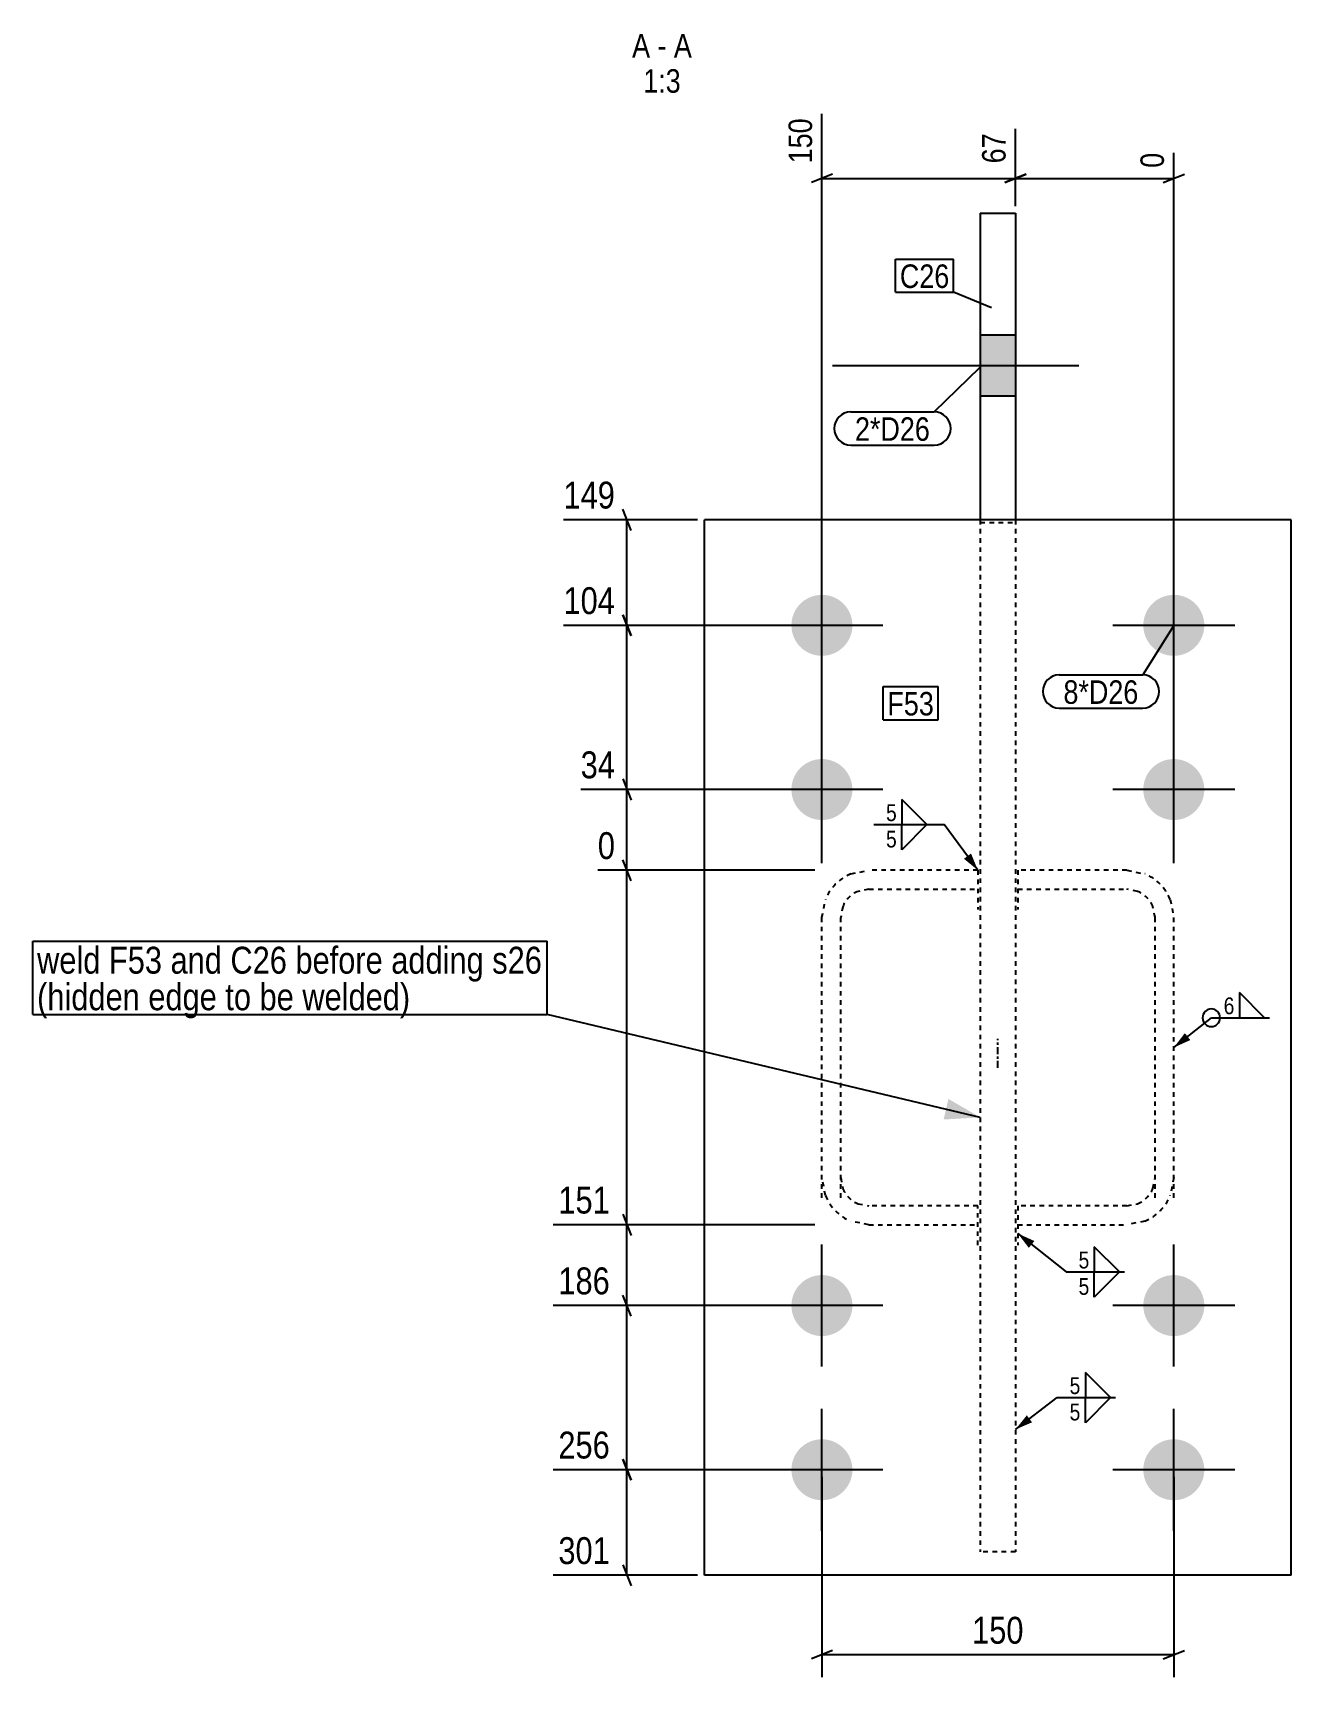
# Model space of a CAD drawing. Header units: millimetres. Extents: x 17 to 27932, y 7 to 1555.
# Drawn here: x 27395 to 27932, y 7 to 708 of the extents above; entities that cross this region are included whole.
import ezdxf

# ---------------------------------------------------------------- set-up
doc = ezdxf.new("R2010")
doc.units = ezdxf.units.MM
doc.linetypes.add('DXK_LINE_DOT2', pattern=[3.9198, 1.9599, -1.9599])
doc.linetypes.add('DXK_LINE_DOT3', pattern=[5.9187, 2.979, -0.9799, 0.9799, -0.9799])
for name, color, linetype in [('MÅLSÆTNING', 7, 'Continuous'), ('STÅL', 7, 'Continuous'), ('TEKST', 7, 'Continuous')]:
    doc.layers.add(name, color=color, linetype=linetype)
doc.styles.add('Arial Narrow', font='ARIALN.TTF', dxfattribs={"height": 0.2})

msp = doc.modelspace()

# ---------------------------------------------------------------- hatches: boundary and pattern name
at = {"layer": 'STÅL', "linetype": 'Continuous'}
for points in [[(27814.27, 553.25), (27814.27, 579.25), (27799.27, 579.25), (27799.27, 553.25)], [(27718.77, 455.6, -1), (27744.77, 455.6, -1)], [(27868.77, 455.6, -1), (27894.77, 455.6, -1)], [(27718.77, 385.6, -1), (27744.77, 385.6, -1)], [(27868.77, 385.6, -1), (27894.77, 385.6, -1)], [(27718.77, 165.6, -1), (27744.77, 165.6, -1)], [(27868.77, 165.6, -1), (27894.77, 165.6, -1)], [(27718.77, 95.6, -1), (27744.77, 95.6, -1)], [(27868.77, 95.6, -1), (27894.77, 95.6, -1)]]:
    msp.add_hatch(color=96, dxfattribs=at).paths.add_polyline_path(points)
at = {"layer": 'TEKST', "linetype": 'Continuous'}
for color, points in [(3, [(27795.33, 358.32), (27798.27, 351.17), (27792.32, 356.09)]), (3, [(27888.81, 278.8), (27881.77, 275.61), (27886.48, 281.73)]), (7, [(27785.72, 253.68), (27799.27, 245.83), (27783.64, 244.92)]), (3, [(27819.98, 190.19), (27815.27, 196.33), (27822.31, 193.13)]), (3, [(27821.37, 115.83), (27814.27, 112.77), (27819.1, 118.81)])]:
    msp.add_hatch(color=color, dxfattribs=at).paths.add_polyline_path(points)

# ---------------------------------------------------------------- linework, layer by layer
at = {"layer": 'MÅLSÆTNING', "color": 7, "linetype": 'Continuous'}
for p, q in [((27731.77, 354.17), (27731.77, 673.68)), ((27814.27, 634.29), (27814.27, 667.28)), ((27814.27, 634.29), (27814.27, 667.28)), ((27881.77, 354.17), (27881.77, 657.05)), ((27736.27, 647.96), (27727.27, 644.36)), ((27731.77, 646.16), (27814.27, 646.16)), ((27818.77, 647.96), (27809.77, 644.36)), ((27809.77, 644.36), (27818.77, 647.96)), ((27814.27, 646.16), (27881.77, 646.16)), ((27877.27, 644.36), (27886.27, 647.96)), ((27650.46, 496.1), (27646.86, 505.1)), ((27678.77, 500.6), (27621.62, 500.6)), ((27648.66, 455.6), (27648.66, 500.6)), ((27646.86, 460.1), (27650.46, 451.1)), ((27650.46, 451.1), (27646.86, 460.1)), ((27728.77, 455.6), (27621.62, 455.6)), ((27728.77, 455.6), (27621.62, 455.6)), ((27648.66, 385.6), (27648.66, 455.6)), ((27728.77, 385.6), (27628.94, 385.6)), ((27728.77, 385.6), (27628.94, 385.6)), ((27646.86, 390.1), (27650.46, 381.1)), ((27646.86, 390.1), (27650.46, 381.1)), ((27648.66, 351.17), (27648.66, 385.6)), ((27728.77, 351.17), (27636.25, 351.17)), ((27728.77, 351.17), (27636.25, 351.17)), ((27650.46, 346.67), (27646.86, 355.67)), ((27650.46, 346.67), (27646.86, 355.67)), ((27648.66, 200.04), (27648.66, 351.17)), ((27646.86, 204.54), (27650.46, 195.54)), ((27646.86, 204.54), (27650.46, 195.54)), ((27728.77, 200.04), (27617.25, 200.04)), ((27728.77, 200.04), (27617.25, 200.04)), ((27648.66, 165.6), (27648.66, 200.04)), ((27650.46, 161.1), (27646.86, 170.1)), ((27650.46, 161.1), (27646.86, 170.1)), ((27728.77, 165.6), (27617.25, 165.6)), ((27728.77, 165.6), (27617.25, 165.6)), ((27648.66, 95.6), (27648.66, 165.6)), ((27646.86, 100.1), (27650.46, 91.1)), ((27650.46, 91.1), (27646.86, 100.1)), ((27728.77, 95.6), (27617.25, 95.6)), ((27728.77, 95.6), (27617.25, 95.6)), ((27648.66, 50.6), (27648.66, 95.6)), ((27731.77, 92.6), (27731.77, 7.2)), ((27881.77, 92.6), (27881.77, 7.2)), ((27678.77, 50.6), (27617.25, 50.6)), ((27646.86, 55.1), (27650.46, 46.1)), ((27736.27, 18.6), (27727.27, 15)), ((27731.77, 16.8), (27881.77, 16.8)), ((27877.27, 15), (27886.27, 18.6))]:
    msp.add_line(p, q, dxfattribs=at)
at = {"layer": 'STÅL', "color": 2, "linetype": 'Continuous'}
for p, q in [((27799.27, 631.29), (27799.27, 500.6)), ((27799.27, 631.29), (27814.27, 631.29)), ((27814.27, 631.29), (27814.27, 500.6)), ((27681.77, 50.6), (27681.77, 500.6)), ((27931.77, 500.6), (27681.77, 500.6)), ((27931.77, 50.6), (27931.77, 500.6)), ((27931.77, 50.6), (27681.77, 50.6))]:
    msp.add_line(p, q, dxfattribs=at)
at = {"layer": 'STÅL', "color": 96, "linetype": 'Continuous'}
for p, q in [((27814.27, 579.25), (27799.27, 579.25)), ((27841.27, 566.25), (27736.27, 566.25)), ((27814.27, 553.25), (27799.27, 553.25)), ((27731.77, 429.6), (27731.77, 481.6)), ((27881.77, 429.6), (27881.77, 481.6)), ((27757.77, 455.6), (27705.77, 455.6)), ((27907.77, 455.6), (27855.77, 455.6)), ((27731.77, 359.6), (27731.77, 411.6)), ((27881.77, 359.6), (27881.77, 411.6)), ((27757.77, 385.6), (27705.77, 385.6)), ((27907.77, 385.6), (27855.77, 385.6)), ((27731.77, 139.6), (27731.77, 191.6)), ((27881.77, 139.6), (27881.77, 191.6)), ((27757.77, 165.6), (27705.77, 165.6)), ((27907.77, 165.6), (27855.77, 165.6)), ((27731.77, 69.6), (27731.77, 121.6)), ((27881.77, 69.6), (27881.77, 121.6)), ((27757.77, 95.6), (27705.77, 95.6)), ((27907.77, 95.6), (27855.77, 95.6))]:
    msp.add_line(p, q, dxfattribs=at)
at = {"layer": 'STÅL', "color": 7, "linetype": 'DXK_LINE_DOT2'}
for p, q in [((27799.27, 500.6), (27799.27, 60.61)), ((27799.27, 499.51), (27814.27, 499.51)), ((27814.27, 500.6), (27814.27, 60.61)), ((27744.12, 349.63), (27751.77, 351.17)), ((27798.27, 351.17), (27751.77, 351.17)), ((27798.27, 351.17), (27798.27, 334.4)), ((27861.77, 351.17), (27815.27, 351.17)), ((27815.27, 351.17), (27815.27, 334.4)), ((27861.77, 351.17), (27869.43, 349.63)), ((27731.77, 331.02), (27733.3, 338.73)), ((27751.77, 343.11), (27747.18, 342.19)), ((27751.77, 343.11), (27798.27, 343.11)), ((27815.27, 343.11), (27861.77, 343.11)), ((27866.37, 342.19), (27861.77, 343.11)), ((27880.25, 338.73), (27881.77, 331.02)), ((27731.77, 211.49), (27731.77, 331.02)), ((27740.69, 335.64), (27739.77, 331.02)), ((27739.77, 211.49), (27739.77, 331.02)), ((27873.77, 331.02), (27872.86, 335.64)), ((27873.77, 211.49), (27873.77, 331.02)), ((27881.77, 211.49), (27881.77, 331.02)), ((27733.3, 212.48), (27731.77, 220.19)), ((27739.77, 220.19), (27740.69, 215.57)), ((27872.86, 215.57), (27873.77, 220.19)), ((27881.77, 220.19), (27880.25, 212.48)), ((27747.18, 209.02), (27751.77, 208.1)), ((27798.27, 208.1), (27751.77, 208.1)), ((27798.27, 191.34), (27798.27, 208.1)), ((27861.77, 208.1), (27815.27, 208.1)), ((27815.27, 208.1), (27815.27, 191.34)), ((27861.77, 208.1), (27866.37, 209.02)), ((27751.77, 200.04), (27744.12, 201.58)), ((27751.77, 200.04), (27798.27, 200.04)), ((27815.27, 200.04), (27861.77, 200.04)), ((27869.43, 201.58), (27861.77, 200.04)), ((27814.27, 60.61), (27799.27, 60.61))]:
    msp.add_line(p, q, dxfattribs=at)
at = {"layer": 'STÅL', "color": 7, "linetype": 'DXK_LINE_DOT3'}
msp.add_line((27806.77, 266.9), (27806.77, 279.26), dxfattribs=at)
at = {"layer": 'STÅL', "color": 7, "linetype": 'DXK_LINE_DOT2'}
for centre, radius, start, end in [((27751.87, 331.12), 20.08, 112.7149, 157.71377), ((27861.67, 331.12), 20.08, 22.28623, 67.2851), ((27751.83, 331.08), 12.05, 112.7149, 157.71377), ((27861.71, 331.08), 12.05, 22.28623, 67.2851), ((27751.87, 220.09), 20.08, 202.28623, 247.2851), ((27751.83, 220.13), 12.05, 202.28623, 247.2851), ((27861.71, 220.13), 12.05, 292.7149, 337.71377), ((27861.67, 220.09), 20.08, 292.7149, 337.71377)]:
    msp.add_arc(centre, radius, start, end, dxfattribs=at)
at = {"layer": 'TEKST', "color": 3, "linetype": 'Continuous'}
for p, q in [((27798.27, 351.17), (27783.92, 370.64)), ((27881.77, 275.61), (27897.78, 288.3)), ((27815.27, 196.33), (27835.93, 179.93)), ((27814.27, 112.77), (27832.11, 126.38))]:
    msp.add_line(p, q, dxfattribs=at)
at = {"layer": 'TEKST', "color": 7, "linetype": 'Continuous'}
msp.add_line((27799.27, 245.83), (27614.68, 289.71), dxfattribs=at)
at = {"layer": 'TEKST', "color": 3, "linetype": 'Continuous'}
msp.add_arc((27897.78, 288.3), 3.75, 90, 270, dxfattribs=at)

# ---------------------------------------------------------------- wipeouts: each hides what was drawn before it
at = {"color": 0, "linetype": 'Continuous'}
for points in [[(27658.54, 697.68), (27658.54, 708.18), (27650.87, 708.18), (27650.87, 697.68)], [(27671.61, 682.68), (27671.61, 693.18), (27655.61, 693.18), (27655.61, 682.68)], [(27612.88, 307.11), (27612.88, 319.11), (27397.24, 319.11), (27397.24, 307.11)], [(27556.59, 291.51), (27556.59, 303.51), (27397.24, 303.51), (27397.24, 291.51)]]:
    msp.add_wipeout(points, dxfattribs=at).dxf.layer = 'TEKST'
at = {"color": 0}
for points in [[(27786.11, 599.43), (27786.11, 609.93), (27765.01, 609.93), (27765.01, 599.43)], [(27777.85, 534.26), (27777.85, 544.76), (27745.87, 544.76), (27745.87, 534.26)], [(27779.51, 417.18), (27779.51, 427.68), (27759.69, 427.68), (27759.69, 417.18)], [(27866.71, 422.13), (27866.71, 432.63), (27834.74, 432.63), (27834.74, 422.13)], [(27764.27, 371.54), (27764.27, 380.24), (27758.5, 380.24), (27758.5, 371.54)], [(27908.2, 289.2), (27908.2, 297.9), (27902.43, 297.9), (27902.43, 289.2)], [(27846.35, 180.83), (27846.35, 189.53), (27840.58, 189.53), (27840.58, 180.83)], [(27842.53, 127.28), (27842.53, 135.98), (27836.76, 135.98), (27836.76, 127.28)]]:
    msp.add_wipeout(points, dxfattribs=at).dxf.layer = 'TEKST'

# ---------------------------------------------------------------- next in the draw order: linework, layer by layer
at = {"layer": 'TEKST', "color": 3, "linetype": 'Continuous'}
for p, q in [((27776.53, 370.64), (27765.82, 381.36)), ((27765.82, 381.36), (27765.82, 370.64)), ((27765.82, 370.64), (27776.53, 370.64)), ((27920.46, 288.3), (27909.75, 299.01)), ((27909.75, 299.01), (27909.75, 288.3)), ((27897.78, 288.3), (27922.6, 288.3)), ((27909.75, 288.3), (27920.46, 288.3)), ((27858.61, 179.93), (27847.89, 190.65)), ((27847.89, 190.65), (27847.89, 179.93)), ((27847.89, 179.93), (27858.61, 179.93)), ((27854.79, 126.38), (27844.07, 137.09)), ((27844.07, 137.09), (27844.07, 126.38)), ((27844.07, 126.38), (27854.79, 126.38))]:
    msp.add_line(p, q, dxfattribs=at)
at = {"layer": 'TEKST', "color": 7, "linetype": 'Continuous'}
for p, q in [((27395.44, 320.91), (27614.68, 320.91)), ((27395.44, 289.71), (27395.44, 320.91)), ((27614.68, 289.71), (27614.68, 320.91)), ((27395.44, 289.71), (27614.68, 289.71))]:
    msp.add_line(p, q, dxfattribs=at)
at = {"layer": 'TEKST', "color": 3, "linetype": 'Continuous'}
msp.add_arc((27897.78, 288.3), 3.75, 270, 90, dxfattribs=at)

# ---------------------------------------------------------------- next in the draw order: texts
at = {"layer": 'TEKST', "color": 3, "linetype": 'Continuous', "style": 'Arial Narrow'}
for s, height, p in [('1:3', 10.021, (27655.61, 682.68)), ('weld F53 and C26 before adding s26', 11.4531, (27397.24, 307.11)), ('(hidden edge to be welded)', 11.4531, (27397.24, 291.51))]:
    msp.add_text(s, height=height, dxfattribs=at).set_placement(p)
at = {"layer": 'TEKST', "color": 3, "style": 'Arial Narrow'}
msp.add_text('6', height=7.16, dxfattribs=at).set_placement((27903.03, 289.8))

# ---------------------------------------------------------------- next in the draw order: wipeouts: each hides what was drawn before it
at = {"color": 0, "linetype": 'Continuous'}
for points, layer in [([(27729.67, 673.86), (27714.97, 673.86), (27714.97, 650.47), (27729.67, 650.47)], 'MÅLSÆTNING'), ([(27812.17, 667.46), (27797.47, 667.46), (27797.47, 650.47), (27812.17, 650.47)], 'MÅLSÆTNING'), ([(27879.67, 659.15), (27864.97, 659.15), (27864.97, 648.56), (27879.67, 648.56)], 'MÅLSÆTNING'), ([(27645.96, 503), (27645.96, 519.8), (27619.22, 519.8), (27619.22, 503)], 'MÅLSÆTNING'), ([(27645.96, 458), (27645.96, 474.8), (27619.22, 474.8), (27619.22, 458)], 'MÅLSÆTNING'), ([(27645.96, 388), (27645.96, 404.8), (27626.54, 404.8), (27626.54, 388)], 'MÅLSÆTNING'), ([(27645.96, 353.57), (27645.96, 370.37), (27633.85, 370.37), (27633.85, 353.57)], 'MÅLSÆTNING'), ([(27643.78, 202.44), (27643.78, 219.24), (27617.04, 219.24), (27617.04, 202.44)], 'MÅLSÆTNING'), ([(27643.78, 168), (27643.78, 184.8), (27617.04, 184.8), (27617.04, 168)], 'MÅLSÆTNING'), ([(27643.78, 98), (27643.78, 114.8), (27617.04, 114.8), (27617.04, 98)], 'MÅLSÆTNING'), ([(27643.78, 53), (27643.78, 69.8), (27617.04, 69.8), (27617.04, 53)], 'MÅLSÆTNING'), ([(27665.52, 697.68), (27665.52, 708.18), (27661.69, 708.18), (27661.69, 697.68)], 'TEKST')]:
    msp.add_wipeout(points, dxfattribs=at).dxf.layer = layer
at = {"color": 0}
for points, layer in [([(27820.14, 19.05), (27820.14, 35.85), (27793.4, 35.85), (27793.4, 19.05)], 'MÅLSÆTNING'), ([(27786.11, 599.43), (27786.11, 609.93), (27765.01, 609.93), (27765.01, 599.43)], 'TEKST'), ([(27777.85, 534.26), (27777.85, 544.76), (27745.87, 544.76), (27745.87, 534.26)], 'TEKST'), ([(27779.51, 417.18), (27779.51, 427.68), (27759.69, 427.68), (27759.69, 417.18)], 'TEKST'), ([(27866.71, 422.13), (27866.71, 432.63), (27834.74, 432.63), (27834.74, 422.13)], 'TEKST')]:
    msp.add_wipeout(points, dxfattribs=at).dxf.layer = layer

# ---------------------------------------------------------------- next in the draw order: linework, layer by layer
at = {"layer": 'TEKST', "color": 7, "linetype": 'Continuous'}
for p, q in [((27763.21, 611.73), (27787.91, 611.73)), ((27763.21, 597.63), (27763.21, 611.73)), ((27787.91, 597.63), (27787.91, 611.73)), ((27763.21, 597.63), (27787.91, 597.63)), ((27804.11, 590.99), (27787.91, 597.63)), ((27798.93, 565.33), (27779.65, 546.56)), ((27744.07, 546.56), (27779.65, 546.56)), ((27744.07, 532.46), (27779.65, 532.46)), ((27881.77, 455.6), (27868.51, 434.43)), ((27757.89, 429.48), (27781.31, 429.48)), ((27757.89, 415.38), (27757.89, 429.48)), ((27781.31, 415.38), (27781.31, 429.48)), ((27832.94, 434.43), (27868.51, 434.43)), ((27757.89, 415.38), (27781.31, 415.38)), ((27832.94, 420.33), (27868.51, 420.33))]:
    msp.add_line(p, q, dxfattribs=at)
for centre, start, end in [((27744.07, 539.51), 90, 270), ((27779.65, 539.51), 270, 90), ((27832.94, 427.38), 90, 270), ((27868.51, 427.38), 270, 90)]:
    msp.add_arc(centre, 7.05, start, end, dxfattribs=at)

# ---------------------------------------------------------------- next in the draw order: texts
at = {"layer": 'MÅLSÆTNING', "color": 3, "linetype": 'Continuous', "style": 'Arial Narrow'}
for s, height, p in [('150', 10.021, (27727.57, 652.57)), ('67', 10.021, (27810.07, 652.57)), ('0', 10.02, (27877.57, 650.66))]:
    msp.add_text(s, height=height, rotation=90.00021, dxfattribs=at).set_placement(p)
for s, height, p in [('149', 11.453, (27621.62, 505.4)), ('104', 11.453, (27621.62, 460.4)), ('34', 11.453, (27628.94, 390.4)), ('0', 11.45, (27636.25, 355.97)), ('151', 11.453, (27619.44, 204.84)), ('186', 11.453, (27619.44, 170.4)), ('256', 11.453, (27619.44, 100.4)), ('301', 11.453, (27619.44, 55.4))]:
    msp.add_text(s, height=height, dxfattribs=at).set_placement(p)
at = {"layer": 'MÅLSÆTNING', "color": 3, "style": 'Arial Narrow'}
msp.add_text('150', height=11.453, dxfattribs=at).set_placement((27795.8, 21.45))
at = {"layer": 'TEKST', "color": 3, "linetype": 'Continuous', "style": 'Arial Narrow'}
for s, p in [('A', (27650.87, 697.68)), ('-', (27661.69, 697.68))]:
    msp.add_text(s, height=10.02, dxfattribs=at).set_placement(p)
at = {"layer": 'TEKST', "color": 3, "style": 'Arial Narrow'}
for s, p in [('C26', (27765.01, 599.43)), ('2*D26', (27745.87, 534.26)), ('8*D26', (27834.74, 422.13)), ('F53', (27759.69, 417.18))]:
    msp.add_text(s, height=10.021, dxfattribs=at).set_placement(p)

# ---------------------------------------------------------------- next in the draw order: wipeouts: each hides what was drawn before it
at = {"color": 0, "linetype": 'Continuous'}
for points in [[(27676.34, 697.68), (27676.34, 708.18), (27668.67, 708.18), (27668.67, 697.68)], [(27764.27, 360.29), (27764.27, 368.99), (27758.5, 368.99), (27758.5, 360.29)], [(27846.35, 169.58), (27846.35, 178.28), (27840.58, 178.28), (27840.58, 169.58)], [(27842.53, 116.03), (27842.53, 124.73), (27836.76, 124.73), (27836.76, 116.03)]]:
    msp.add_wipeout(points, dxfattribs=at).dxf.layer = 'TEKST'

# ---------------------------------------------------------------- next in the draw order: linework, layer by layer
at = {"layer": 'TEKST', "color": 3, "linetype": 'Continuous'}
for p, q in [((27753.85, 370.64), (27783.92, 370.64)), ((27765.82, 370.64), (27776.53, 370.64)), ((27776.53, 370.64), (27765.82, 359.93)), ((27765.82, 359.93), (27765.82, 370.64)), ((27835.93, 179.93), (27860.75, 179.93)), ((27847.89, 179.93), (27858.61, 179.93)), ((27858.61, 179.93), (27847.89, 169.22)), ((27847.89, 169.22), (27847.89, 179.93)), ((27832.11, 126.38), (27856.93, 126.38)), ((27844.07, 126.38), (27854.79, 126.38)), ((27854.79, 126.38), (27844.07, 115.66)), ((27844.07, 115.66), (27844.07, 126.38))]:
    msp.add_line(p, q, dxfattribs=at)

# ---------------------------------------------------------------- next in the draw order: texts
at = {"layer": 'TEKST', "color": 3, "linetype": 'Continuous', "style": 'Arial Narrow'}
for s, height, p in [('A', 10.02, (27668.67, 697.68)), ('5', 7.16, (27759.1, 360.89)), ('5', 7.16, (27841.18, 170.18)), ('5', 7.16, (27837.36, 116.63))]:
    msp.add_text(s, height=height, dxfattribs=at).set_placement(p)
at = {"layer": 'TEKST', "color": 3, "style": 'Arial Narrow'}
for p in [(27759.1, 372.14), (27841.18, 181.43), (27837.36, 127.88)]:
    msp.add_text('5', height=7.16, dxfattribs=at).set_placement(p)

doc.saveas('drawing.dxf')
